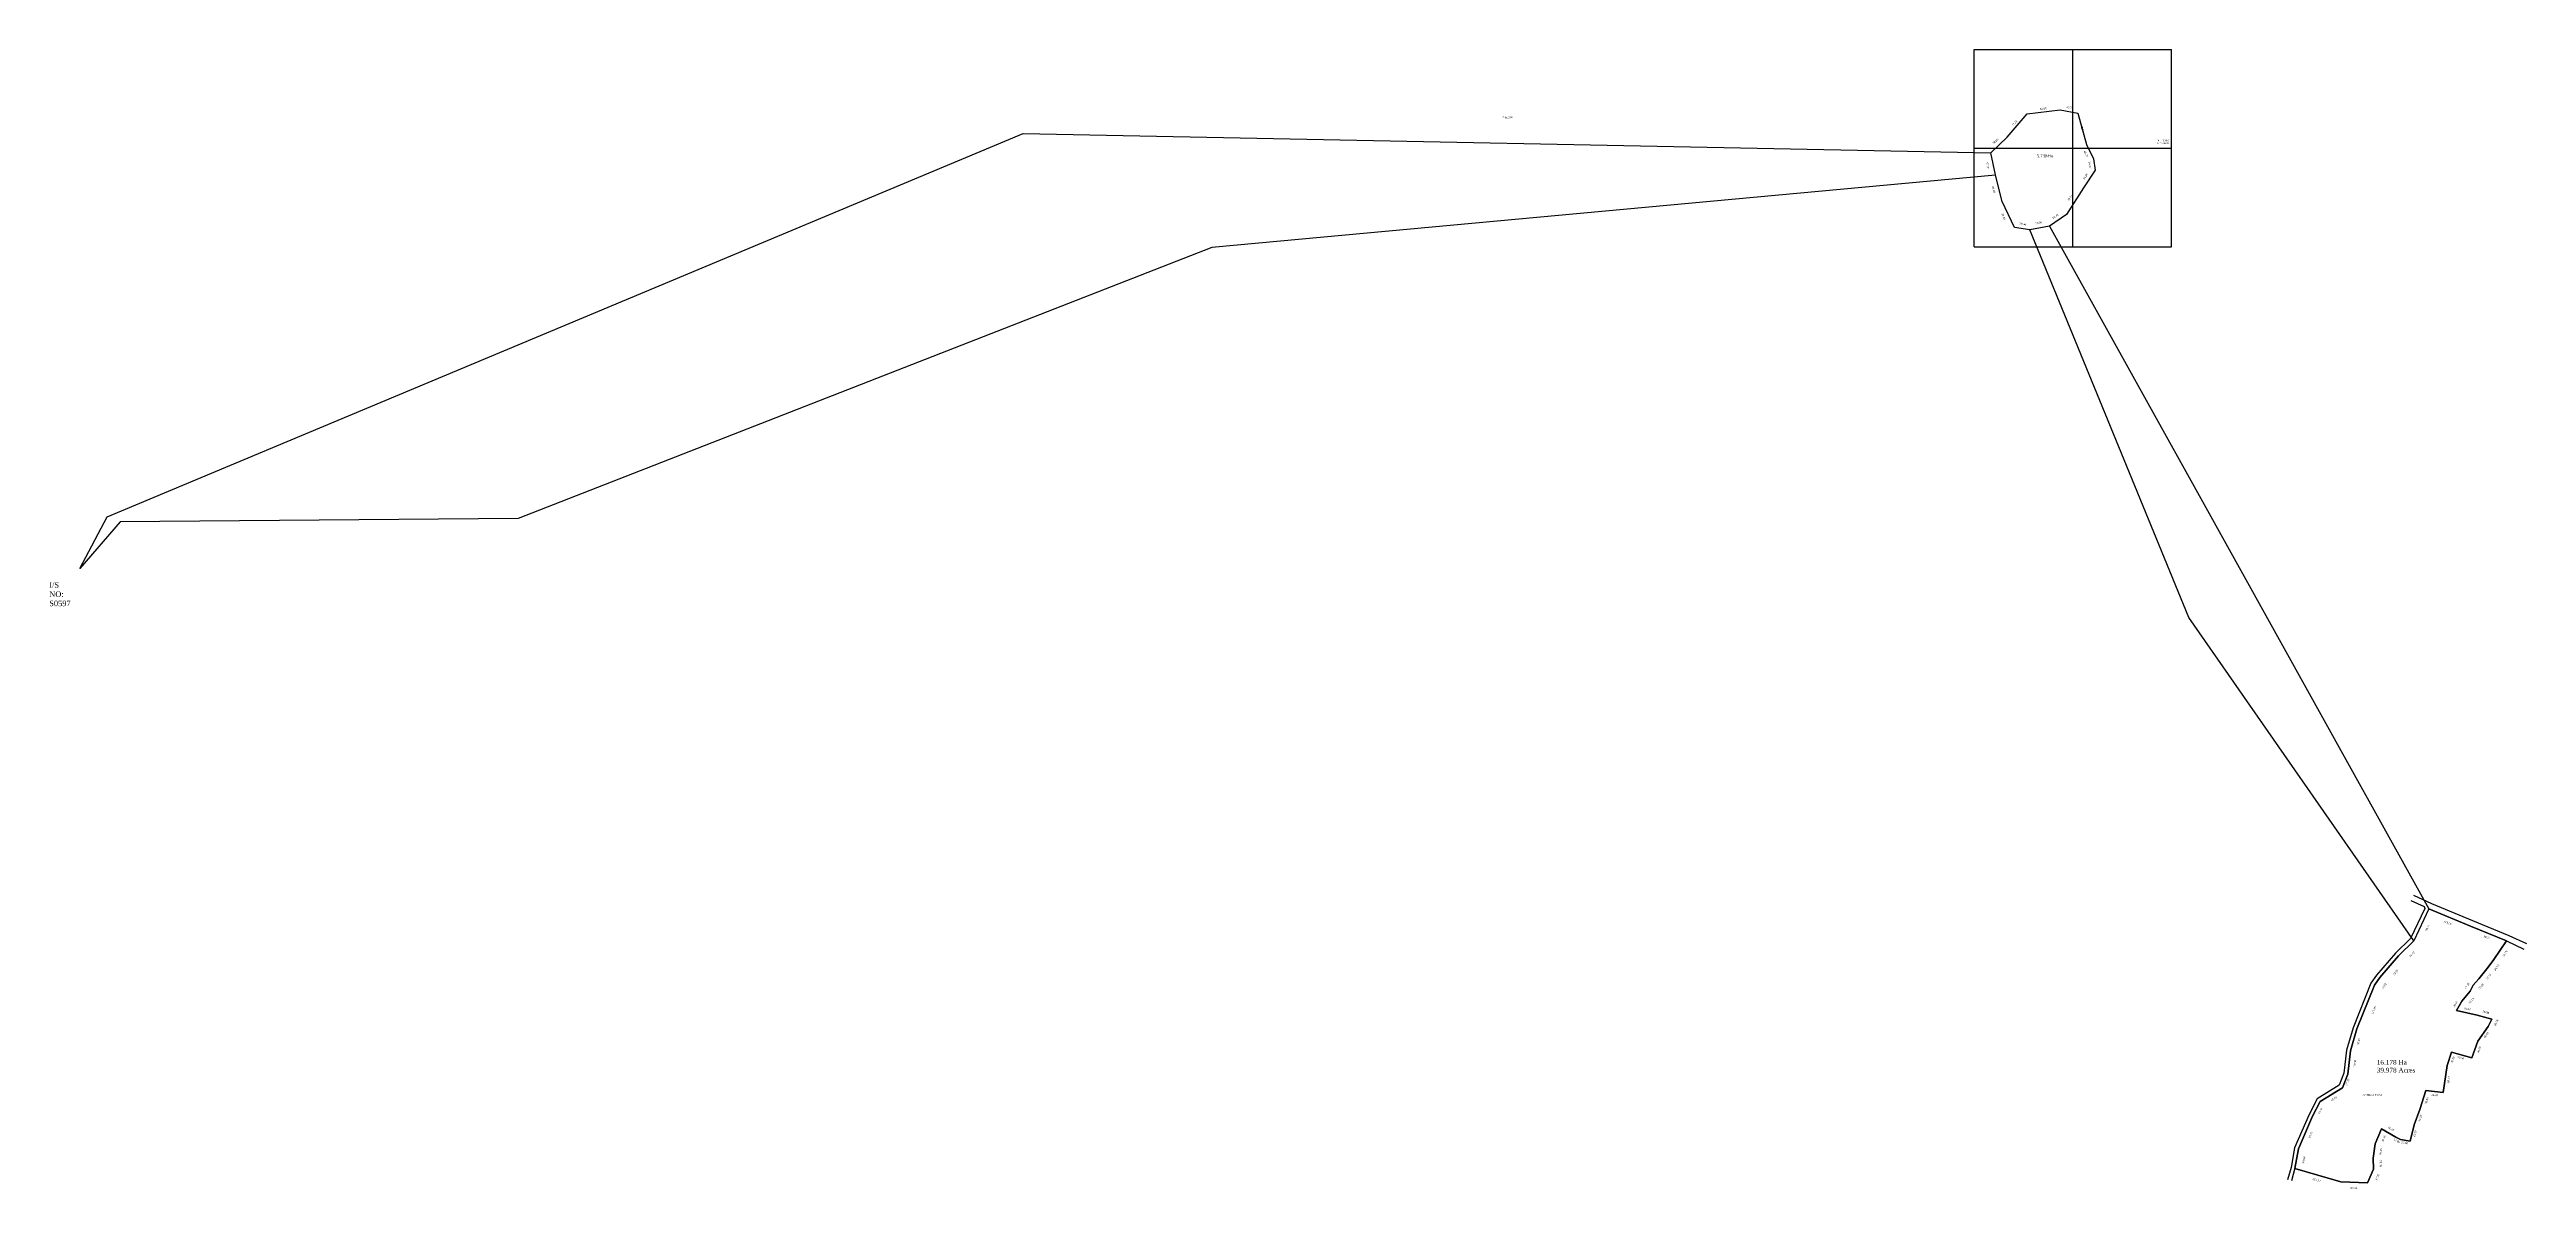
# Model space of a CAD drawing. Header units: metres. Extents: x 613820 to 620100, y 127859 to 130750.
import ezdxf

# ---------------------------------------------------------------- set-up
doc = ezdxf.new("R2010")
doc.units = ezdxf.units.M
doc.header["$LTSCALE"] = 25.4
doc.header["$MEASUREMENT"] = 0
doc.styles.get("Standard").update_dxf_attribs({"font": 'times.ttf', "height": 5})
doc.dimstyles.get("Standard").update_dxf_attribs({"dimtxt": 5, "dimasz": 0.18, "dimexe": 0.18, "dimexo": 0.0625, "dimgap": 0.09, "dimtad": 0, "dimzin": 0, "dimdsep": 46, "dimtxsty": 'Standard', "dimcen": 0.09, "dimse1": 1, "dimse2": 1, "dimsd1": 1, "dimsd2": 1, "dimaunit": 1, "dimadec": 4, "dimazin": 0, "dimtfac": 1, "dimtofl": 0, "dimtmove": 0, "dimatfit": 3, "dimfxl": 1, "dimtolj": 1, "dimtzin": 0, "dimarcsym": 0})

# ---------------------------------------------------------------- blocks, each defined once
blk = doc.blocks.new('*D2')
at = {"layer": 'Defpoints', "color": 0}
for p in [(619647.3, 128151.2), (619633.6, 128116.6), (619639.8, 128114.2)]:
    blk.add_point(p, dxfattribs=at)
at = {"color": 0, "insert": (619646.6, 128131.5), "char_height": 5, "attachment_point": 5, "rotation": 68.41036}
blk.add_mtext('\\A1;37.18', dxfattribs=at)
blk = doc.blocks.new('*D3')
at = {"layer": 'Defpoints', "color": 0}
for p in [(619577.4, 128081.9), (619583.9, 128071.4), (619633.6, 128116.6)]:
    blk.add_point(p, dxfattribs=at)
at = {"color": 0, "insert": (619612, 128088.8), "char_height": 5, "attachment_point": 5, "rotation": 31.71989}
blk.add_mtext('\\A1;66.03', dxfattribs=at)
blk = doc.blocks.new('*D4')
at = {"layer": 'Defpoints', "color": 0}
for p in [(619577.4, 128081.9), (619558.3, 128045.1), (619567.9, 128040.1)]:
    blk.add_point(p, dxfattribs=at)
at = {"color": 0, "insert": (619577.5, 128058.5), "char_height": 5, "attachment_point": 5, "rotation": 62.51218}
blk.add_mtext('\\A1;41.46', dxfattribs=at)
blk = doc.blocks.new('*D5')
at = {"layer": 'Defpoints', "color": 0}
for p in [(619769.6, 127991.9), (619777.1, 127979.2), (619780.7, 127986)]:
    blk.add_point(p, dxfattribs=at)
at = {"color": 0, "insert": (619771.5, 127982.2), "char_height": 5, "attachment_point": 5, "rotation": 331.74542}
blk.add_mtext('\\A1;12.60', dxfattribs=at)
blk = doc.blocks.new('*D6')
at = {"layer": 'Defpoints', "color": 0}
for p in [(619780.7, 127986), (619804.6, 127974.7), (619805.9, 127981.2)]:
    blk.add_point(p, dxfattribs=at)
at = {"color": 0, "insert": (619792, 127977.1), "char_height": 5, "attachment_point": 5, "rotation": 349.15242}
blk.add_mtext('\\A1;25.66', dxfattribs=at)
blk = doc.blocks.new('*D7')
at = {"layer": 'Defpoints', "color": 0}
for p in [(619816, 128023.2), (619805.9, 127981.2), (619812.7, 127979.5)]:
    blk.add_point(p, dxfattribs=at)
at = {"color": 0, "insert": (619817.7, 128000), "char_height": 5, "attachment_point": 5, "rotation": 76.4238}
blk.add_mtext('\\A1;43.29', dxfattribs=at)
blk = doc.blocks.new('*D8')
at = {"layer": 'Defpoints', "color": 0}
for p in [(619816, 128023.2), (619824, 128020.4), (619829.7, 128062.2)]:
    blk.add_point(p, dxfattribs=at)
at = {"color": 0, "insert": (619830.9, 128039.9), "char_height": 5, "attachment_point": 5, "rotation": 70.62504}
blk.add_mtext('\\A1;41.27', dxfattribs=at)
blk = doc.blocks.new('*D9')
at = {"layer": 'Defpoints', "color": 0}
for p in [(619845.2, 128110.3), (619829.7, 128062.2), (619839.3, 128059.1)]:
    blk.add_point(p, dxfattribs=at)
at = {"color": 0, "insert": (619847.4, 128084.2), "char_height": 5, "attachment_point": 5, "rotation": 72.20377}
blk.add_mtext('\\A1;50.55', dxfattribs=at)
blk = doc.blocks.new('*D10')
at = {"layer": 'Defpoints', "color": 0}
for p in [(619845.2, 128110.3), (619888.2, 128095.6), (619889.3, 128105.1)]:
    blk.add_point(p, dxfattribs=at)
at = {"color": 0, "insert": (619867.7, 128098.1), "char_height": 5, "attachment_point": 5, "rotation": 353.24661}
blk.add_mtext('\\A1;44.42', dxfattribs=at)
blk = doc.blocks.new('*D11')
at = {"layer": 'Defpoints', "color": 0}
for p in [(619899.7, 128173.5), (619889.3, 128105.1), (619898, 128103.7)]:
    blk.add_point(p, dxfattribs=at)
at = {"color": 0, "insert": (619903.2, 128137.9), "char_height": 5, "attachment_point": 5, "rotation": 81.374}
blk.add_mtext('\\A1;69.17', dxfattribs=at)
blk = doc.blocks.new('*D12')
at = {"layer": 'Defpoints', "color": 0}
for p in [(619910.1, 128207.1), (619899.7, 128173.5), (619908.4, 128170.8)]:
    blk.add_point(p, dxfattribs=at)
at = {"color": 0, "insert": (619913.7, 128187.9), "char_height": 5, "attachment_point": 5, "rotation": 72.83552}
blk.add_mtext('\\A1;35.20', dxfattribs=at)
blk = doc.blocks.new('*D13')
at = {"layer": 'Defpoints', "color": 0}
for p in [(619910.1, 128207.1), (619961.8, 128193.2), (619959.8, 128185.7)]:
    blk.add_point(p, dxfattribs=at)
at = {"color": 0, "insert": (619933.9, 128192.7), "char_height": 5, "attachment_point": 5, "rotation": 344.93981}
blk.add_mtext('\\A1;53.60', dxfattribs=at)
blk = doc.blocks.new('*D14')
at = {"layer": 'Defpoints', "color": 0}
for p in [(619961.8, 128193.2), (619976.8, 128234.9), (619986.5, 128231.4)]:
    blk.add_point(p, dxfattribs=at)
at = {"color": 0, "insert": (619980.3, 128214), "char_height": 5, "attachment_point": 5, "rotation": 70.23125}
blk.add_mtext('\\A1;44.30', dxfattribs=at)
blk = doc.blocks.new('*D15')
at = {"layer": 'Defpoints', "color": 0}
for p in [(620003.8, 128272.2), (620010.6, 128267.2), (619976.8, 128234.9)]:
    blk.add_point(p, dxfattribs=at)
at = {"color": 0, "insert": (619998.6, 128250.7), "char_height": 5, "attachment_point": 5, "rotation": 54.13297}
blk.add_mtext('\\A1;46.03', dxfattribs=at)
blk = doc.blocks.new('*D16')
at = {"layer": 'Defpoints', "color": 0}
for p in [(620003.8, 128272.2), (620012.6, 128290.8), (620025.3, 128284.7)]:
    blk.add_point(p, dxfattribs=at)
at = {"color": 0, "insert": (620023.8, 128281.5), "char_height": 5, "attachment_point": 5, "rotation": 64.64588}
blk.add_mtext('\\A1;20.59', dxfattribs=at)
blk = doc.blocks.new('*D17')
at = {"layer": 'Defpoints', "color": 0}
for p in [(619975.1, 128301.3), (619978.6, 128313.9), (620012.6, 128290.8)]:
    blk.add_point(p, dxfattribs=at)
at = {"color": 0, "insert": (619997.4, 128308.6), "char_height": 5, "attachment_point": 5, "rotation": 344.25285}
blk.add_mtext('\\A1;38.98', dxfattribs=at)
blk = doc.blocks.new('*D18')
at = {"layer": 'Defpoints', "color": 0}
for p in [(619925.5, 128322.7), (619923.3, 128312.7), (619975.1, 128301.3)]:
    blk.add_point(p, dxfattribs=at)
at = {"color": 0, "insert": (619951.4, 128317), "char_height": 5, "attachment_point": 5, "rotation": 347.57608}
blk.add_mtext('\\A1;52.97', dxfattribs=at)
blk = doc.blocks.new('*D19')
at = {"layer": 'Defpoints', "color": 0}
for p in [(619927.1, 128341.3), (619936.2, 128336.4), (619923.3, 128312.7)]:
    blk.add_point(p, dxfattribs=at)
at = {"color": 0, "insert": (619920.7, 128329.5), "char_height": 5, "attachment_point": 5, "rotation": 61.47087}
blk.add_mtext('\\A1;26.93', dxfattribs=at)
blk = doc.blocks.new('*D20')
at = {"layer": 'Defpoints', "color": 0}
for p in [(619936.2, 128336.4), (619957.8, 128361.6), (619971.1, 128350.1)]:
    blk.add_point(p, dxfattribs=at)
at = {"color": 0, "insert": (619960.3, 128337.6), "char_height": 5, "attachment_point": 5, "rotation": 49.31182}
blk.add_mtext('\\A1;33.19', dxfattribs=at)
blk = doc.blocks.new('*D21')
at = {"layer": 'Defpoints', "color": 0}
for p in [(619954.1, 128382.7), (619957.8, 128361.6), (619965.6, 128376.9)]:
    blk.add_point(p, dxfattribs=at)
at = {"color": 0, "insert": (619950.2, 128375.1), "char_height": 5, "attachment_point": 5, "rotation": 63.04071}
blk.add_mtext('\\A1;17.16', dxfattribs=at)
blk = doc.blocks.new('*D22')
at = {"layer": 'Defpoints', "color": 0}
for p in [(619980.1, 128393.5), (619992.8, 128382.5), (619965.6, 128376.9)]:
    blk.add_point(p, dxfattribs=at)
at = {"color": 0, "insert": (619985.6, 128374.2), "char_height": 5, "attachment_point": 5, "rotation": 49.07843}
blk.add_mtext('\\A1;22.08', dxfattribs=at)
blk = doc.blocks.new('*D23')
at = {"layer": 'Defpoints', "color": 0}
for p in [(619980.1, 128393.5), (620003, 128422.8), (620015.3, 128413.1)]:
    blk.add_point(p, dxfattribs=at)
at = {"color": 0, "insert": (620003.8, 128398.5), "char_height": 5, "attachment_point": 5, "rotation": 51.88299}
blk.add_mtext('\\A1;37.12', dxfattribs=at)
blk = doc.blocks.new('*D24')
at = {"layer": 'Defpoints', "color": 0}
for p in [(620017.9, 128442.4), (620003, 128422.8), (620032.1, 128431.6)]:
    blk.add_point(p, dxfattribs=at)
at = {"color": 0, "insert": (620024.6, 128421.8), "char_height": 5, "attachment_point": 5, "rotation": 52.81875}
blk.add_mtext('\\A1;24.62', dxfattribs=at)
blk = doc.blocks.new('*D25')
at = {"layer": 'Defpoints', "color": 0}
for p in [(620017.9, 128442.4), (620049.6, 128489.5), (620062.2, 128481)]:
    blk.add_point(p, dxfattribs=at)
at = {"color": 0, "insert": (620046.3, 128457.4), "char_height": 5, "attachment_point": 5, "rotation": 56.0214}
blk.add_mtext('\\A1;56.78', dxfattribs=at)
blk = doc.blocks.new('*D26')
at = {"layer": 'Defpoints', "color": 0}
for p in [(619954.2, 128517.2), (619958.2, 128527), (620049.6, 128489.5)]:
    blk.add_point(p, dxfattribs=at)
at = {"color": 0, "insert": (619999.9, 128498.4), "char_height": 5, "attachment_point": 5, "rotation": 337.6641}
blk.add_mtext('\\A1;98.77', dxfattribs=at)
blk = doc.blocks.new('*D27')
at = {"layer": 'Defpoints', "color": 0}
for p in [(619853.2, 128570.4), (619847.7, 128557.2), (619958.2, 128527)]:
    blk.add_point(p, dxfattribs=at)
at = {"color": 0, "insert": (619900.3, 128535.5), "char_height": 5, "attachment_point": 5, "rotation": 337.55735}
blk.add_mtext('\\A1;113.66', dxfattribs=at)
blk = doc.blocks.new('*D28')
at = {"layer": 'Defpoints', "color": 0}
for p in [(619853.2, 128570.4), (619814.7, 128489.3), (619830.3, 128481.8)]:
    blk.add_point(p, dxfattribs=at)
at = {"color": 0, "insert": (619849.6, 128522.4), "char_height": 5, "attachment_point": 5, "rotation": 64.57301}
blk.add_mtext('\\A1;89.77', dxfattribs=at)
blk = doc.blocks.new('*D29')
at = {"layer": 'Defpoints', "color": 0}
for p in [(619775.9, 128451.6), (619814.7, 128489.3), (619790.6, 128436.4)]:
    blk.add_point(p, dxfattribs=at)
at = {"color": 0, "insert": (619810, 128455.2), "char_height": 5, "attachment_point": 5, "rotation": 44.21181}
blk.add_mtext('\\A1;54.13', dxfattribs=at)
blk = doc.blocks.new('*D30')
at = {"layer": 'Defpoints', "color": 0}
for p in [(619775.9, 128451.6), (619728.3, 128396.2), (619745.2, 128381.7)]:
    blk.add_point(p, dxfattribs=at)
at = {"color": 0, "insert": (619769, 128409.4), "char_height": 5, "attachment_point": 5, "rotation": 49.30928}
blk.add_mtext('\\A1;72.97', dxfattribs=at)
blk = doc.blocks.new('*D31')
at = {"layer": 'Defpoints', "color": 0}
for p in [(619728.3, 128396.2), (619714.7, 128377.4), (619732.2, 128364.8)]:
    blk.add_point(p, dxfattribs=at)
at = {"color": 0, "insert": (619739, 128374.2), "char_height": 5, "attachment_point": 5, "rotation": 54.29519}
blk.add_mtext('\\A1;23.19', dxfattribs=at)
blk = doc.blocks.new('*D32')
at = {"layer": 'Defpoints', "color": 0}
for p in [(619714.7, 128377.4), (619670.2, 128266), (619691, 128257.7)]:
    blk.add_point(p, dxfattribs=at)
at = {"color": 0, "insert": (619713.3, 128313.4), "char_height": 5, "attachment_point": 5, "rotation": 68.21926}
blk.add_mtext('\\A1;119.96', dxfattribs=at)
blk = doc.blocks.new('*D33')
at = {"layer": 'Defpoints', "color": 0}
for p in [(619670.2, 128266), (619653.9, 128210.3), (619667, 128206.4)]:
    blk.add_point(p, dxfattribs=at)
at = {"color": 0, "insert": (619675.2, 128234.3), "char_height": 5, "attachment_point": 5, "rotation": 73.71375}
blk.add_mtext('\\A1;58.07', dxfattribs=at)
blk = doc.blocks.new('*D34')
at = {"layer": 'Defpoints', "color": 0}
for p in [(619653.9, 128210.3), (619647.3, 128151.2), (619661.9, 128149.6)]:
    blk.add_point(p, dxfattribs=at)
at = {"color": 0, "insert": (619665.2, 128179.1), "char_height": 5, "attachment_point": 5, "rotation": 83.54641}
blk.add_mtext('\\A1;59.42', dxfattribs=at)
blk = doc.blocks.new('*D35')
at = {"layer": 'Defpoints', "color": 0}
for p in [(619558.3, 128045.1), (619522.2, 127961.6), (619535.4, 127955.9)]:
    blk.add_point(p, dxfattribs=at)
at = {"color": 0, "insert": (619553.4, 127997.7), "char_height": 5, "attachment_point": 5, "rotation": 66.64231}
blk.add_mtext('\\A1;91.03', dxfattribs=at)
blk = doc.blocks.new('*D36')
at = {"layer": 'Defpoints', "color": 0}
for p in [(619522.2, 127961.6), (619513.3, 127912.6), (619531.3, 127909.3)]:
    blk.add_point(p, dxfattribs=at)
at = {"color": 0, "insert": (619535.7, 127933.8), "char_height": 5, "attachment_point": 5, "rotation": 79.75814}
blk.add_mtext('\\A1;49.80', dxfattribs=at)
blk = doc.blocks.new('*D37')
at = {"layer": 'Defpoints', "color": 0}
for p in [(619513.3, 127912.5), (619629.7, 127878.7), (619626.1, 127866.1)]:
    blk.add_point(p, dxfattribs=at)
at = {"color": 0, "insert": (619567.9, 127883), "char_height": 5, "attachment_point": 5, "rotation": 343.77627}
blk.add_mtext('\\A1;121.22', dxfattribs=at)
blk = doc.blocks.new('*D38')
at = {"layer": 'Defpoints', "color": 0}
for p in [(619629.7, 127878.7), (619696.7, 127861.2), (619697.3, 127875.9)]:
    blk.add_point(p, dxfattribs=at)
at = {"color": 0, "insert": (619662.9, 127862.5), "char_height": 5, "attachment_point": 5, "rotation": 357.68724}
blk.add_mtext('\\A1;67.60', dxfattribs=at)
blk = doc.blocks.new('*D39')
at = {"layer": 'Defpoints', "color": 0}
for p in [(619712.3, 127910), (619728.3, 127903), (619697.3, 127875.9)]:
    blk.add_point(p, dxfattribs=at)
at = {"color": 0, "insert": (619722.3, 127889.5), "char_height": 5, "attachment_point": 5, "rotation": 66.16927}
blk.add_mtext('\\A1;37.26', dxfattribs=at)
blk = doc.blocks.new('*D40')
at = {"layer": 'Defpoints', "color": 0}
for p in [(619712, 127938.6), (619712.3, 127910), (619730.3, 127938.8)]:
    blk.add_point(p, dxfattribs=at)
at = {"color": 0, "insert": (619730.5, 127924.5), "char_height": 5, "attachment_point": 5, "rotation": 270.61925}
blk.add_mtext('\\A1;28.59', dxfattribs=at)
blk = doc.blocks.new('*D41')
at = {"layer": 'Defpoints', "color": 0}
for p in [(619716.7, 127974.8), (619733.2, 127972.6), (619712, 127938.6)]:
    blk.add_point(p, dxfattribs=at)
at = {"color": 0, "insert": (619730.9, 127954.5), "char_height": 5, "attachment_point": 5, "rotation": 82.65934}
blk.add_mtext('\\A1;36.45', dxfattribs=at)
blk = doc.blocks.new('*D42')
at = {"layer": 'Defpoints', "color": 0}
for p in [(619732.7, 128012.5), (619746.5, 128006.6), (619716.7, 127974.8)]:
    blk.add_point(p, dxfattribs=at)
at = {"color": 0, "insert": (619738.5, 127987.8), "char_height": 5, "attachment_point": 5, "rotation": 67.06062}
blk.add_mtext('\\A1;40.98', dxfattribs=at)
blk = doc.blocks.new('*D43')
at = {"layer": 'Defpoints', "color": 0}
for p in [(619732.7, 128012.5), (619775.5, 128002.7), (619769.6, 127991.9)]:
    blk.add_point(p, dxfattribs=at)
at = {"color": 0, "insert": (619757.1, 128012.9), "char_height": 5, "attachment_point": 5, "rotation": 330.90996}
blk.add_mtext('\\A1;42.25', dxfattribs=at)
blk = doc.blocks.new('*D44')
at = {"layer": 'Defpoints', "color": 0}
for p in [(618827.4, 130592.6), (618834, 130587), (618784, 130528)]:
    blk.add_point(p, dxfattribs=at)
at = {"color": 0, "insert": (618802.4, 130563.1), "char_height": 5, "attachment_point": 5, "rotation": 49.72014}
blk.add_mtext('\\A1;77.34', dxfattribs=at)
blk = doc.blocks.new('*D45')
at = {"layer": 'Defpoints', "color": 0}
for p in [(618834, 130587), (618917.1, 130604.8), (618918, 130597)]:
    blk.add_point(p, dxfattribs=at)
at = {"color": 0, "insert": (618875.1, 130599.8), "char_height": 5, "attachment_point": 5, "rotation": 6.78897}
blk.add_mtext('\\A1;84.59', dxfattribs=at)
blk = doc.blocks.new('*D46')
at = {"layer": 'Defpoints', "color": 0}
for p in [(618918, 130597), (618963, 130589), (618964.8, 130598.8)]:
    blk.add_point(p, dxfattribs=at)
at = {"color": 0, "insert": (618942.3, 130602.8), "char_height": 5, "attachment_point": 5, "rotation": 349.9194}
blk.add_mtext('\\A1;45.71', dxfattribs=at)
blk = doc.blocks.new('*D47')
at = {"layer": 'Defpoints', "color": 0}
for p in [(618963, 130589), (618985, 130509), (618985, 130509)]:
    blk.add_point(p, dxfattribs=at)
at = {"color": 0, "insert": (618974, 130549), "char_height": 5, "attachment_point": 5, "rotation": 285.37625}
blk.add_mtext('\\A1;82.97', dxfattribs=at)
blk = doc.blocks.new('*D48')
at = {"layer": 'Defpoints', "color": 0}
for p in [(618985, 130509), (618992, 130467.5), (619003, 130473)]:
    blk.add_point(p, dxfattribs=at)
at = {"color": 0, "insert": (618983, 130485.5), "char_height": 5, "attachment_point": 5, "rotation": 296.56505}
blk.add_mtext('\\A1;40.25', dxfattribs=at)
blk = doc.blocks.new('*D49')
at = {"layer": 'Defpoints', "color": 0}
for p in [(619003, 130473), (618995.1, 130442.4), (619007, 130444)]:
    blk.add_point(p, dxfattribs=at)
at = {"color": 0, "insert": (618993.1, 130456.9), "char_height": 5, "attachment_point": 5, "rotation": 277.85331}
blk.add_mtext('\\A1;29.27', dxfattribs=at)
blk = doc.blocks.new('*D50')
at = {"layer": 'Defpoints', "color": 0}
for p in [(618967.2, 130405.5), (618977, 130399), (619007, 130444)]:
    blk.add_point(p, dxfattribs=at)
at = {"color": 0, "insert": (618982.2, 130428), "char_height": 5, "attachment_point": 5, "rotation": 56.30993}
blk.add_mtext('\\A1;54.08', dxfattribs=at)
blk = doc.blocks.new('*D51')
at = {"layer": 'Defpoints', "color": 0}
for p in [(618977, 130399), (618921.4, 130340.1), (618934, 130332)]:
    blk.add_point(p, dxfattribs=at)
at = {"color": 0, "insert": (618942.9, 130373.6), "char_height": 5, "attachment_point": 5, "rotation": 57.30802}
blk.add_mtext('\\A1;79.61', dxfattribs=at)
blk = doc.blocks.new('*D52')
at = {"layer": 'Defpoints', "color": 0}
for p in [(618934, 130332), (618884.2, 130311.7), (618891, 130302)]:
    blk.add_point(p, dxfattribs=at)
at = {"color": 0, "insert": (618905.7, 130326.7), "char_height": 5, "attachment_point": 5, "rotation": 34.9025}
blk.add_mtext('\\A1;52.43', dxfattribs=at)
blk = doc.blocks.new('*D53')
at = {"layer": 'Defpoints', "color": 0}
for p in [(618838.7, 130305.7), (618841, 130293), (618891, 130302)]:
    blk.add_point(p, dxfattribs=at)
at = {"color": 0, "insert": (618863.7, 130310.2), "char_height": 5, "attachment_point": 5, "rotation": 10.20397}
blk.add_mtext('\\A1;50.80', dxfattribs=at)
blk = doc.blocks.new('*D54')
at = {"layer": 'Defpoints', "color": 0}
for p in [(618802, 130299), (618803.8, 130310.8), (618841, 130293)]:
    blk.add_point(p, dxfattribs=at)
at = {"color": 0, "insert": (618823.3, 130307.8), "char_height": 5, "attachment_point": 5, "rotation": 351.25384}
blk.add_mtext('\\A1;39.46', dxfattribs=at)
blk = doc.blocks.new('*D55')
at = {"layer": 'Defpoints', "color": 0}
for p in [(618758.9, 130359), (618771.1, 130364.7), (618802, 130299)]:
    blk.add_point(p, dxfattribs=at)
at = {"color": 0, "insert": (618774.3, 130326.1), "char_height": 5, "attachment_point": 5, "rotation": 295.1593}
blk.add_mtext('\\A1;72.63', dxfattribs=at)
blk = doc.blocks.new('*D56')
at = {"layer": 'Defpoints', "color": 0}
for p in [(618740.7, 130428.6), (618754, 130432), (618771.1, 130364.7)]:
    blk.add_point(p, dxfattribs=at)
at = {"color": 0, "insert": (618749.3, 130395), "char_height": 5, "attachment_point": 5, "rotation": 284.28174}
blk.add_mtext('\\A1;69.40', dxfattribs=at)
blk = doc.blocks.new('*D58')
at = {"layer": 'Defpoints', "color": 0}
for p in [(618727.8, 130485), (618742, 130488), (618754.1, 130431.5)]:
    blk.add_point(p, dxfattribs=at)
at = {"color": 0, "insert": (618733.9, 130456.7), "char_height": 5, "attachment_point": 5, "rotation": 282.09476}
blk.add_mtext('\\A1;57.78', dxfattribs=at)
blk = doc.blocks.new('*D57')
at = {"layer": 'Defpoints', "color": 0}
for p in [(618775.1, 130537.4), (618784, 130528), (618742, 130488)]:
    blk.add_point(p, dxfattribs=at)
at = {"color": 0, "insert": (618754.1, 130517.4), "char_height": 5, "attachment_point": 5, "rotation": 43.60282}
blk.add_mtext('\\A1;58.00', dxfattribs=at)
blk = doc.blocks.new('*D59')
at = {"layer": 'Defpoints', "color": 0}
for p in [(616288.6, 130537.4), (618743.3, 130553.5), (618742, 130488)]:
    blk.add_point(p, dxfattribs=at)
at = {"color": 0, "insert": (617516.6, 130578.2), "char_height": 5, "attachment_point": 5, "rotation": 358.84582}
blk.add_mtext('\\A1;2453.86', dxfattribs=at)

msp = doc.modelspace()

# ---------------------------------------------------------------- linework, layer by layer
for points in [[(618700, 130250), (618700, 130750)], [(618700, 130750), (618950, 130750), (619200, 130750)], [(618950, 130250), (618950, 130750)], [(619200, 130250), (619200, 130750)], [(613998.44, 129552.14), (613896.48, 129433.5), (613965.64, 129565.15), (616288.64, 130537.428), (618742, 130488), (618784, 130528), (618834, 130587), (618918, 130597), (618963, 130589), (618985, 130509), (619003, 130473), (619007, 130444), (618977, 130399), (618934, 130332), (618891, 130302), (618841, 130293), (618802, 130299), (618771, 130365), (618754.107, 130431.5), (616767.285, 130247.698), (615008.123, 129560.757), (613998.44, 129552.14), (613896.48, 129433.5), (613965.64, 129565.15)], [(618977, 130399), (618934, 130332), (618891, 130302), (618841, 130293), (618802, 130299), (618771, 130365), (618754, 130432), (618742, 130488), (618784, 130528), (618834, 130587), (618918, 130597), (618963, 130589), (618985, 130509), (619003, 130473), (619007, 130444), (618977, 130399)], [(618700, 130500), (618950, 130500), (619200, 130500)], [(618977, 130399), (618934, 130332), (618891, 130302), (619524.388, 129162.128), (619853.2, 128570.383), (619958.25, 128526.993), (620049.614, 128489.455), (620017.879, 128442.368), (620002.999, 128422.751), (619980.083, 128393.543), (619965.619, 128376.858), (619957.84, 128361.564), (619936.202, 128336.397), (619923.339, 128312.735), (619975.068, 128301.339), (620012.589, 128290.759), (620003.772, 128272.152), (619976.804, 128234.852), (619961.82, 128193.161), (619910.065, 128207.087), (619899.677, 128173.455), (619889.303, 128105.07), (619845.188, 128110.294), (619829.738, 128062.162), (619816.047, 128023.23), (619805.886, 127981.153), (619780.68, 127985.983), (619769.577, 127991.95), (619732.657, 128012.491), (619716.684, 127974.75), (619712.027, 127938.6), (619712.336, 127910.011), (619697.28, 127875.924), (619629.734, 127878.652), (619513.343, 127912.519), (619522.198, 127961.583), (619558.287, 128045.149), (619577.423, 128081.928), (619633.591, 128116.645), (619647.271, 128151.215), (619653.95, 128210.261), (619670.235, 128266.001), (619714.748, 128377.4), (619728.284, 128396.234), (619775.858, 128451.562), (619814.655, 128489.306), (619243.983, 129309.266), (618841, 130293), (618802, 130299), (618771, 130365)], [(618700, 130250), (618950, 130250), (619200, 130250)], [(619842.518, 128571.205), (619806.395, 128495.221), (619768.566, 128458.419), (619720.418, 128402.424), (619705.915, 128382.245), (619660.771, 128269.266), (619644.11, 128212.24), (619637.484, 128153.659), (619625.513, 128123.408), (619569.823, 128088.986), (619549.249, 128049.445), (619512.562, 127964.492), (619503.586, 127914.818), (619494.82, 127883.402)], [(619853.2, 128570.383), (619814.655, 128489.306), (619775.858, 128451.562), (619728.284, 128396.234), (619714.748, 128377.4), (619670.235, 128266.001), (619653.95, 128210.261), (619647.271, 128151.215), (619633.591, 128116.645), (619577.423, 128081.928), (619558.287, 128045.149), (619522.198, 127961.583), (619513.344, 127912.58), (619504.452, 127880.714)], [(619670.235, 128266.001), (619653.95, 128210.261), (619647.271, 128151.215), (619633.591, 128116.645), (619577.423, 128081.928), (619558.287, 128045.149), (619522.198, 127961.583), (619513.343, 127912.519), (619629.734, 127878.652), (619697.28, 127875.924), (619712.336, 127910.011), (619712.027, 127938.6), (619716.684, 127974.75), (619732.657, 128012.491), (619769.577, 127991.95), (619780.68, 127985.983), (619805.886, 127981.153), (619816.047, 128023.23), (619829.738, 128062.162), (619845.188, 128110.294), (619889.303, 128105.07), (619899.677, 128173.455), (619910.065, 128207.087), (619961.82, 128193.161), (619976.804, 128234.852), (620003.772, 128272.152), (620012.589, 128290.759), (619975.068, 128301.339), (619923.339, 128312.735), (619936.202, 128336.397), (619957.84, 128361.564), (619965.619, 128376.858), (619980.083, 128393.543), (620002.999, 128422.751), (620017.879, 128442.368), (620049.614, 128489.455), (619958.25, 128526.993), (619853.2, 128570.383), (619814.655, 128489.306), (619775.858, 128451.562), (619728.284, 128396.234), (619714.748, 128377.4), (619670.235, 128266.001)], [(619807.25, 128591.983), (619840.711, 128576.254)], [(619813.631, 128605.558), (619859.257, 128584.11), (619963.963, 128540.862), (620055.624, 128503.202), (620100.462, 128482.395)], [(619840.711, 128576.254), (619842.518, 128571.205)], [(619853.2, 128570.383), (619958.25, 128526.993), (620049.614, 128489.455), (620094.148, 128468.789)]]:
    msp.add_lwpolyline(points)

# ---------------------------------------------------------------- texts
at = {"attachment_point": 1}
for s, insert, char_height, width in [(' N = 130500\\P E = 619200', (619163.139, 130521.29), 4, 142.99639), ('5.738Ha', (618858.386, 130484.42), 8, 41.0459), ('{\\C1;I/S NO:\\PS0597}', (613819.06, 129398.991), 14, 41.0459), ('16.178 Ha\\P39.978 Acres', (619720.883, 128187.499), 12, 123.26744), ('{\\C1;OLINGA TOM}', (619685.195, 128100.645), 5, 112.83852)]:
    msp.add_mtext(s, dxfattribs=dict(at, insert=insert, char_height=char_height, width=width))

# ---------------------------------------------------------------- dimensions: what is measured, and where the dimension line sits
for p1, p2, distance, picture, middle in [((616288.64, 130537.428), (618742, 130488), 65.498, '*D59', (617516.639, 130578.198)), ((618784, 130528), (618834, 130587), 8.684, '*D44', (618802.375, 130563.114)), ((618834, 130587), (618918, 130597), 7.864, '*D45', (618875.07, 130599.809)), ((618918, 130597), (618963, 130589), 9.999, '*D46', (618942.25, 130602.845)), ((618963, 130589), (618985, 130509), 0, '*D47', (618974, 130549)), ((618742, 130488), (618784, 130528), 12.928, '*D57', (618754.084, 130517.362)), ((618754.107, 130431.5), (618742, 130488), 14.507, '*D58', (618733.868, 130456.71)), ((618985, 130509), (619003, 130473), -12.309, '*D48', (618982.991, 130485.495)), ((619003, 130473), (619007, 130444), -12.038, '*D49', (618993.075, 130456.855)), ((618771.121, 130364.743), (618754, 130432), 13.673, '*D56', (618749.31, 130394.998)), ((618977, 130399), (618934, 130332), -14.988, '*D51', (618942.886, 130373.596)), ((619007, 130444), (618977, 130399), -11.722, '*D50', (618982.247, 130428.002)), ((618802, 130299), (618771.121, 130364.743), 13.55, '*D55', (618774.296, 130326.111)), ((618934, 130332), (618891, 130302), -11.823, '*D52', (618905.735, 130326.696)), ((618841, 130293), (618802, 130299), -11.982, '*D54', (618823.322, 130307.843)), ((618891, 130302), (618841, 130293), -12.905, '*D53', (618863.714, 130310.2)), ((619853.2, 128570.383), (619814.655, 128489.306), 17.368, '*D28', (619849.613, 128522.387)), ((619958.25, 128526.993), (619853.2, 128570.383), 14.289, '*D27', (619900.27, 128535.481)), ((620049.614, 128489.455), (619958.25, 128526.993), 10.572, '*D26', (619999.914, 128498.445)), ((619775.858, 128451.562), (619728.284, 128396.234), 22.284, '*D30', (619768.968, 128409.369)), ((619814.655, 128489.306), (619775.858, 128451.562), 21.21, '*D29', (619810.046, 128455.231)), ((620002.999, 128422.751), (620017.879, 128442.368), -17.817, '*D24', (620024.635, 128421.792)), ((620017.879, 128442.368), (620049.614, 128489.455), -15.15, '*D25', (620046.31, 128457.444)), ((619728.284, 128396.234), (619714.748, 128377.4), 21.55, '*D31', (619739.015, 128374.241)), ((619957.84, 128361.564), (619965.619, 128376.858), 12.905, '*D21', (619950.227, 128375.062)), ((619965.619, 128376.858), (619980.083, 128393.543), -16.854, '*D22', (619985.586, 128374.161)), ((619980.083, 128393.543), (620002.999, 128422.751), -15.64, '*D23', (620003.846, 128398.493)), ((619714.748, 128377.4), (619670.235, 128266.001), 22.396, '*D32', (619713.289, 128313.39)), ((619923.339, 128312.735), (619936.202, 128336.397), 10.319, '*D19', (619920.705, 128329.494)), ((619975.068, 128301.339), (619923.339, 128312.735), -10.207, '*D18', (619951.4, 128317.005)), ((619936.202, 128336.397), (619957.84, 128361.564), -17.522, '*D20', (619960.307, 128337.557)), ((619670.235, 128266.001), (619653.95, 128210.261), 13.646, '*D33', (619675.191, 128234.304)), ((620012.589, 128290.759), (619975.068, 128301.339), -13.074, '*D17', (619997.377, 128308.633)), ((619653.95, 128210.261), (619647.271, 128151.215), 14.698, '*D34', (619665.216, 128179.086)), ((619910.065, 128207.087), (619961.82, 128193.161), -7.734, '*D13', (619933.933, 128192.656)), ((619647.271, 128151.215), (619633.591, 128116.645), 6.631, '*D2', (619646.597, 128131.49)), ((619899.677, 128173.455), (619889.303, 128105.07), 8.822, '*D11', (619903.213, 128137.939)), ((619577.423, 128081.928), (619558.287, 128045.149), 10.867, '*D4', (619577.495, 128058.523)), ((619633.591, 128116.645), (619577.423, 128081.928), 12.322, '*D3', (619611.986, 128088.805)), ((619558.287, 128045.149), (619522.198, 127961.583), 14.328, '*D35', (619553.397, 127997.685)), ((619716.684, 127974.75), (619732.657, 128012.491), -15.015, '*D42', (619738.498, 127987.768)), ((619732.657, 128012.491), (619769.577, 127991.95), 12.273, '*D43', (619757.084, 128012.945)), ((619829.738, 128062.162), (619816.047, 128023.23), 8.45, '*D8', (619830.864, 128039.893)), ((619522.198, 127961.583), (619513.344, 127912.58), 18.26, '*D36', (619535.74, 127933.835)), ((619712.027, 127938.6), (619716.684, 127974.75), -16.666, '*D41', (619730.885, 127954.546)), ((619780.68, 127985.983), (619805.886, 127981.153), -6.615, '*D6', (619792.038, 127977.071)), ((619513.343, 127912.519), (619629.734, 127878.652), -13.083, '*D37', (619567.883, 127883.024)), ((619629.734, 127878.652), (619697.28, 127875.924), -14.752, '*D38', (619662.912, 127862.548)), ((619712.336, 127910.011), (619712.027, 127938.6), -18.321, '*D40', (619730.501, 127924.504))]:
    dim = msp.add_aligned_dim(p1=p1, p2=p2, distance=distance, dimstyle='Standard')
    dim.commit()
    dim.dimension.update_dxf_attribs({"geometry": picture, "text_midpoint": middle})
for base, p1, p2, angle, picture, middle in [((620010.582, 128267.229), (619976.804, 128234.852), (620003.772, 128272.152), 54.1329699, '*D15', (619998.602, 128250.659)), ((620025.329, 128284.722), (620003.772, 128272.152), (620012.589, 128290.759), 64.6458826, '*D16', (620023.813, 128281.522)), ((619908.419, 128170.755), (619910.065, 128207.087), (619899.677, 128173.455), 252.8355196, '*D12', (619913.715, 128187.9)), ((619986.533, 128231.355), (619961.82, 128193.161), (619976.804, 128234.852), 70.2312529, '*D14', (619980.289, 128213.98)), ((619839.334, 128059.082), (619845.188, 128110.294), (619829.738, 128062.162), 252.2037713, '*D9', (619847.39, 128084.179)), ((619888.186, 128095.634), (619845.188, 128110.294), (619889.303, 128105.07), 353.2466113, '*D10', (619867.679, 128098.063)), ((619812.727, 127979.501), (619816.047, 128023.23), (619805.886, 127981.153), 256.4237977, '*D7', (619817.681, 128000.015)), ((619777.061, 127979.25), (619769.577, 127991.95), (619780.68, 127985.983), 331.7454237, '*D5', (619771.51, 127982.233)), ((619728.252, 127902.981), (619697.28, 127875.924), (619712.336, 127910.011), 66.169273, '*D39', (619722.31, 127889.528))]:
    dim = msp.add_linear_dim(base=base, p1=p1, p2=p2, angle=angle, dimstyle='Standard')
    dim.commit()
    dim.dimension.update_dxf_attribs({"geometry": picture, "text_midpoint": middle, "dimtype": 161})

doc.saveas('drawing.dxf')
